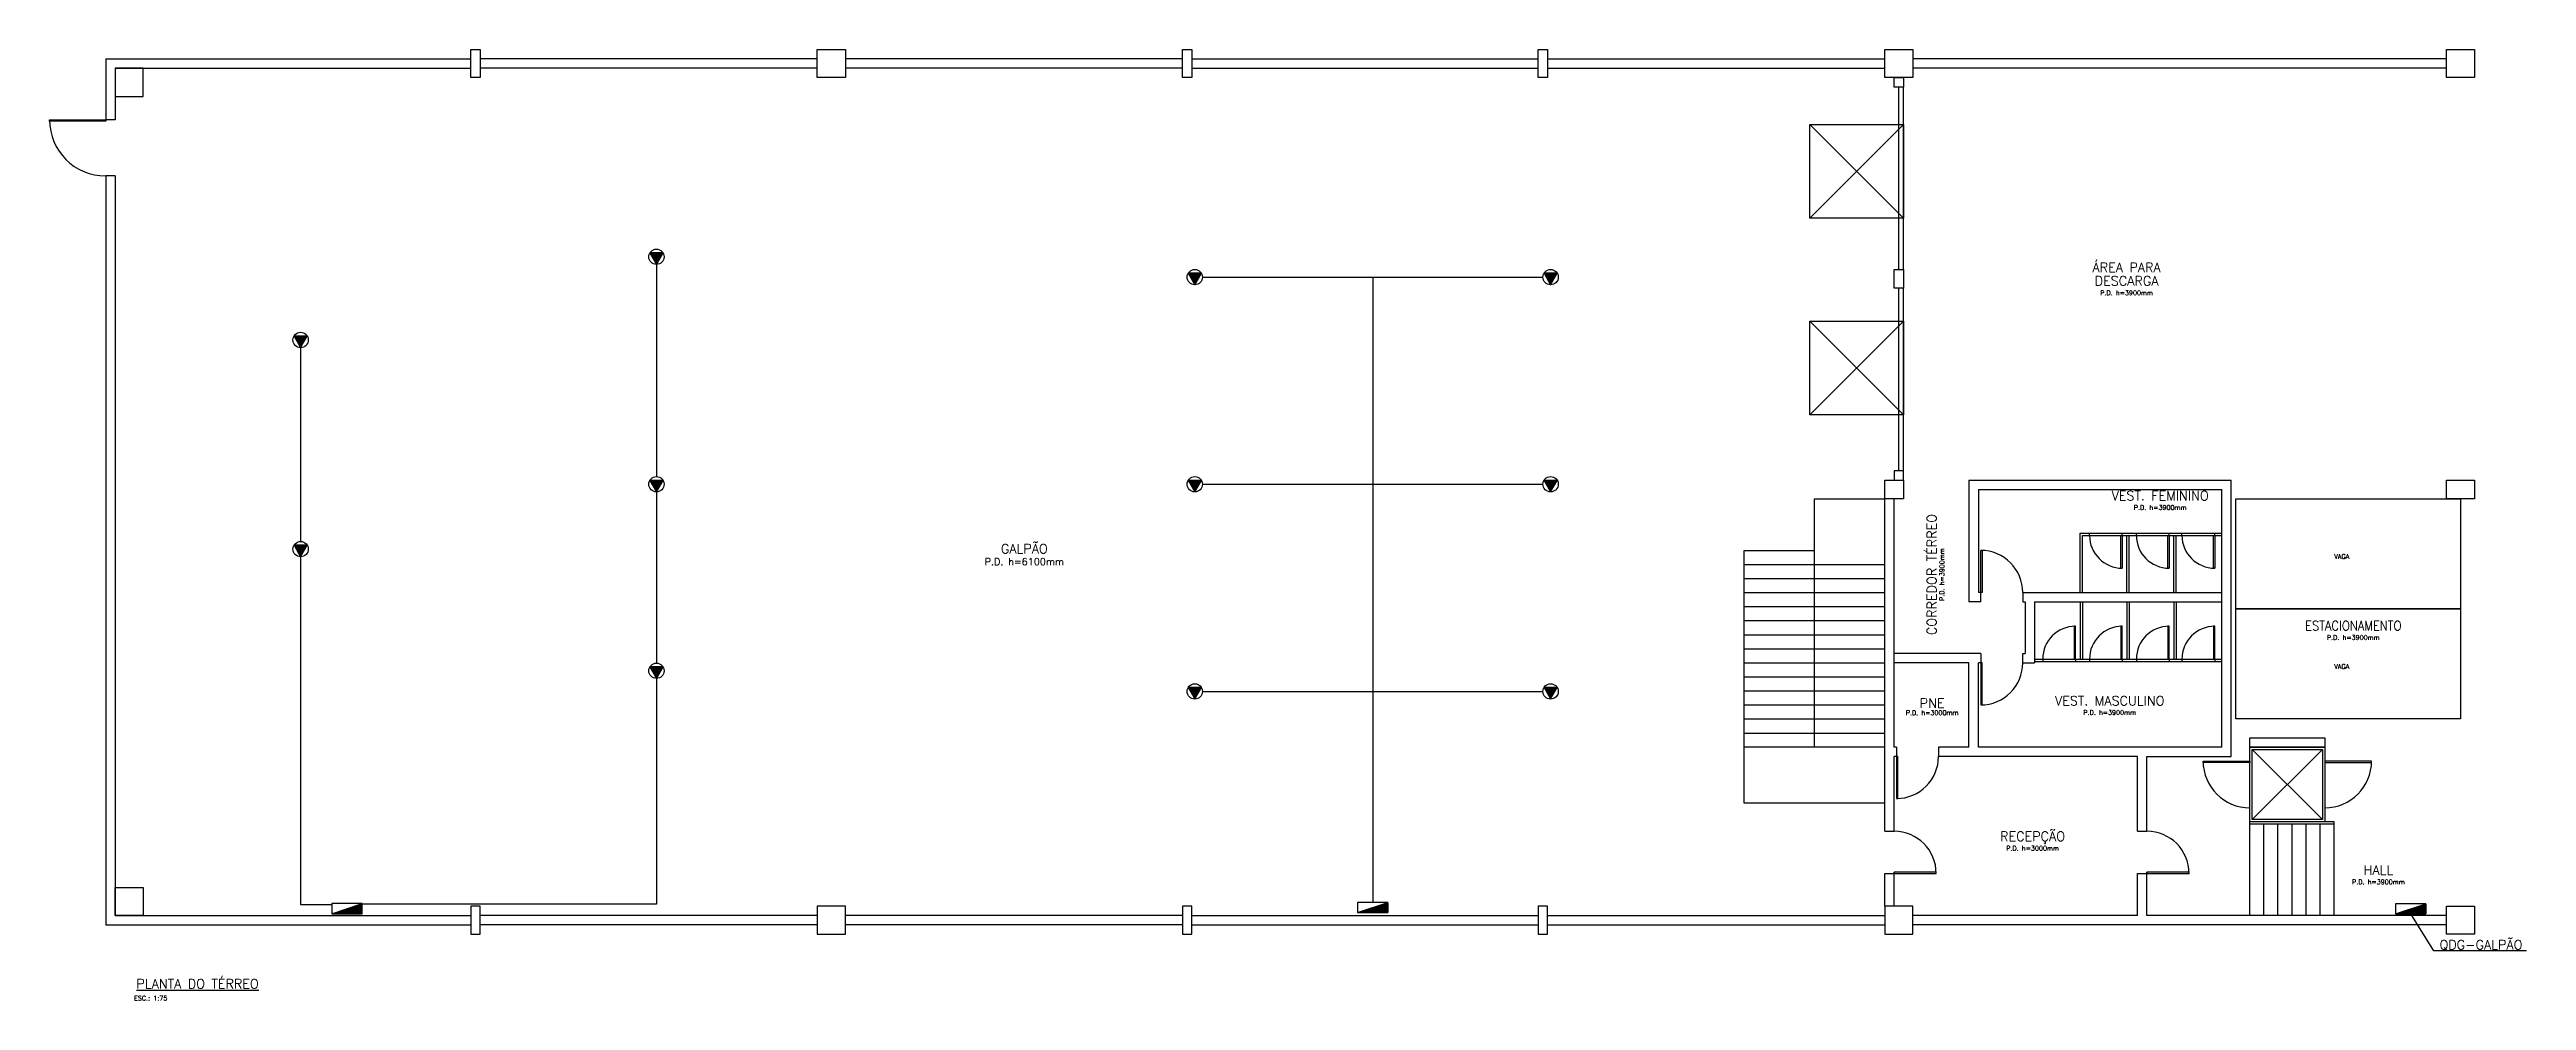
# Model space of a CAD drawing. Header units: millimetres. Extents: x 5241 to 92615, y 2757 to 23071.
# Drawn here: x 5241 to 58149, y 2757 to 23071 of the extents above; entities that cross this region are included whole.
import ezdxf
from ezdxf.enums import TextEntityAlignment as Align

# ---------------------------------------------------------------- set-up
doc = ezdxf.new("R2010")
doc.units = ezdxf.units.MM
doc.layers.add('Esquadria', color=8, linetype='Continuous')
doc.layers.add('TEXTO', color=7, linetype='Continuous')
doc.styles.add('ROMANS', font='romans')

msp = doc.modelspace()

# ---------------------------------------------------------------- texts
at = {"layer": 'TEXTO', "style": 'ROMANS'}
for s, height, p in [('ÁREA PARA', 200, (49608, 18451)), ('DESCARGA', 200, (49608, 18129)), ('P.D. h=3900mm', 100, (49608, 17875)), ('VEST. FEMININO', 200, (50325, 13541)), ('P.D. h=3900mm', 100, (50325, 13288)), ('P.D. h=6100mm', 150, (26063, 12133)), ('GALPÃO', 200, (26063, 12433)), ('VAGA', 100, (54203, 12242)), ('P.D. h=3900mm', 100, (54450, 10511)), ('VAGA', 100, (54203, 9892)), ('VEST. MASCULINO', 200, (49248, 9161)), ('P.D. h=3000mm', 100, (45454, 8903)), ('P.D. h=3900mm', 100, (49248, 8908)), ('RECEPÇÃO', 200, (47600, 6261)), ('P.D. h=3000mm', 100, (47600, 6008)), ('P.D. h=3900mm', 100, (54987, 5289)), ('HALL', 200, (54987, 5543)), ('QDG-GALPÃO', 200, (57178, 3965))]:
    msp.add_text(s, height=height, dxfattribs=at).set_placement(p, align=Align.MIDDLE)
for s, height, rotation, p in [('CORREDOR TÉRREO', 200, 90, (45411, 11855)), ('P.D. h=3900mm', 100, 90, (45664, 11855)), ('PNE', 200, 360, (45454, 9109))]:
    msp.add_text(s, height=height, rotation=rotation, dxfattribs=at).set_placement(p, align=Align.MIDDLE)
at = {"layer": 'TEXTO', "style": 'ROMANS', "width": 0.9}
msp.add_text('ESTACIONAMENTO', height=200, dxfattribs=at).set_placement((54450, 10764), align=Align.MIDDLE)
at = {"layer": 'TEXTO', "style": 'ROMANS'}
msp.add_text('%%UPLANTA DO TÉRREO', height=200, rotation=360, dxfattribs=at).set_placement((7096, 3014))
msp.add_text('ESC.: 1:75', height=100, dxfattribs=at).set_placement((7047, 2807), align=Align.MIDDLE_LEFT)

# ---------------------------------------------------------------- blocks, each defined once
blk = doc.blocks.new('A$C72994786')
for p, q in [((3.77, 3.05, 1.51), (0.29, 3.07, 1.51)), ((0.29, 3.07, 1.51), (2.02, 0.02, 1.51)), ((3.74, 3.04, 1.51), (0.32, 3.05, 1.51)), ((0.32, 3.05, 1.51), (2.02, 0.05, 1.51)), ((3.71, 3.02, 1.51), (0.35, 3.03, 1.51)), ((0.35, 3.03, 1.51), (2.02, 0.08, 1.51)), ((3.68, 3, 1.51), (0.38, 3.01, 1.51)), ((0.38, 3.01, 1.51), (2.02, 0.12, 1.51)), ((3.65, 2.99, 1.51), (0.41, 3, 1.51)), ((0.41, 3, 1.51), (2.02, 0.15, 1.51)), ((3.62, 2.97, 1.51), (0.44, 2.98, 1.51)), ((0.44, 2.98, 1.51), (2.02, 0.19, 1.51)), ((3.59, 2.95, 1.51), (0.47, 2.96, 1.51)), ((0.47, 2.96, 1.51), (2.02, 0.22, 1.51)), ((3.58, 2.95, 1.51), (0.48, 2.96, 1.51)), ((0.48, 2.96, 1.51), (2.02, 0.24, 1.51)), ((3.56, 2.93, 1.51), (0.5, 2.94, 1.51)), ((0.5, 2.94, 1.51), (2.02, 0.27, 1.51)), ((3.54, 2.92, 1.51), (0.52, 2.93, 1.51)), ((0.52, 2.93, 1.51), (2.02, 0.29, 1.51)), ((3.52, 2.91, 1.51), (0.54, 2.92, 1.51)), ((0.54, 2.92, 1.51), (2.02, 0.31, 1.51)), ((3.5, 2.9, 1.51), (0.56, 2.91, 1.51)), ((0.56, 2.91, 1.51), (2.02, 0.33, 1.51)), ((3.48, 2.89, 1.51), (0.58, 2.9, 1.51)), ((0.58, 2.9, 1.51), (2.02, 0.36, 1.51)), ((3.46, 2.88, 1.51), (0.6, 2.89, 1.51)), ((0.6, 2.89, 1.51), (2.02, 0.38, 1.51)), ((3.44, 2.87, 1.51), (0.62, 2.88, 1.51)), ((0.62, 2.88, 1.51), (2.02, 0.4, 1.51)), ((3.42, 2.86, 1.51), (0.64, 2.87, 1.51)), ((0.64, 2.87, 1.51), (2.02, 0.42, 1.51)), ((3.4, 2.84, 1.51), (0.66, 2.85, 1.51)), ((0.66, 2.85, 1.51), (2.02, 0.45, 1.51)), ((3.38, 2.83, 1.51), (0.68, 2.84, 1.51)), ((0.68, 2.84, 1.51), (2.02, 0.47, 1.51)), ((3.36, 2.82, 1.51), (0.7, 2.83, 1.51)), ((0.7, 2.83, 1.51), (2.02, 0.49, 1.51)), ((3.34, 2.81, 1.51), (0.72, 2.82, 1.51)), ((0.72, 2.82, 1.51), (2.02, 0.52, 1.51)), ((3.32, 2.8, 1.51), (0.73, 2.81, 1.51)), ((0.73, 2.81, 1.51), (2.02, 0.54, 1.51)), ((3.31, 2.79, 1.51), (0.75, 2.8, 1.51)), ((0.75, 2.8, 1.51), (2.02, 0.56, 1.51)), ((3.29, 2.78, 1.51), (0.77, 2.79, 1.51)), ((0.77, 2.79, 1.51), (2.02, 0.58, 1.51)), ((3.27, 2.77, 1.51), (0.79, 2.77, 1.51)), ((0.79, 2.77, 1.51), (2.02, 0.61, 1.51)), ((3.25, 2.76, 1.51), (0.81, 2.76, 1.51)), ((0.81, 2.76, 1.51), (2.02, 0.63, 1.51)), ((3.23, 2.74, 1.51), (0.83, 2.75, 1.51)), ((0.83, 2.75, 1.51), (2.02, 0.65, 1.51)), ((3.21, 2.73, 1.51), (0.85, 2.74, 1.51)), ((0.85, 2.74, 1.51), (2.02, 0.67, 1.51)), ((3.19, 2.72, 1.51), (0.87, 2.73, 1.51)), ((0.87, 2.73, 1.51), (2.02, 0.7, 1.51)), ((3.17, 2.71, 1.51), (0.89, 2.72, 1.51)), ((0.89, 2.72, 1.51), (2.02, 0.72, 1.51)), ((3.15, 2.7, 1.51), (0.91, 2.71, 1.51)), ((0.91, 2.71, 1.51), (2.02, 0.74, 1.51)), ((3.13, 2.69, 1.51), (0.93, 2.7, 1.51)), ((0.93, 2.7, 1.51), (2.02, 0.76, 1.51)), ((3.11, 2.68, 1.51), (0.95, 2.68, 1.51)), ((0.95, 2.68, 1.51), (2.02, 0.79, 1.51)), ((3.09, 2.67, 1.51), (0.97, 2.67, 1.51)), ((0.97, 2.67, 1.51), (2.02, 0.81, 1.51)), ((3.07, 2.65, 1.51), (0.99, 2.66, 1.51)), ((0.99, 2.66, 1.51), (2.02, 0.83, 1.51)), ((3.05, 2.64, 1.51), (1.01, 2.65, 1.51)), ((1.01, 2.65, 1.51), (2.02, 0.86, 1.51)), ((3.03, 2.63, 1.51), (1.03, 2.64, 1.51)), ((1.03, 2.64, 1.51), (2.02, 0.88, 1.51)), ((3.01, 2.62, 1.51), (1.04, 2.63, 1.51)), ((1.04, 2.63, 1.51), (2.02, 0.9, 1.51)), ((2.99, 2.61, 1.51), (1.06, 2.62, 1.51)), ((1.06, 2.62, 1.51), (2.02, 0.92, 1.51)), ((2.98, 2.6, 1.51), (1.08, 2.6, 1.51)), ((1.08, 2.6, 1.51), (2.02, 0.95, 1.51)), ((2.96, 2.59, 1.51), (1.1, 2.59, 1.51)), ((1.1, 2.59, 1.51), (2.02, 0.97, 1.51)), ((2.94, 2.58, 1.51), (1.12, 2.58, 1.51)), ((1.12, 2.58, 1.51), (2.02, 0.99, 1.51)), ((2.92, 2.57, 1.51), (1.14, 2.57, 1.51)), ((1.14, 2.57, 1.51), (2.02, 1.01, 1.51)), ((2.9, 2.55, 1.51), (1.16, 2.56, 1.51)), ((1.16, 2.56, 1.51), (2.02, 1.04, 1.51)), ((2.88, 2.54, 1.51), (1.18, 2.55, 1.51)), ((1.18, 2.55, 1.51), (2.02, 1.06, 1.51)), ((2.86, 2.53, 1.51), (1.2, 2.54, 1.51)), ((1.2, 2.54, 1.51), (2.02, 1.08, 1.51)), ((2.84, 2.52, 1.51), (1.22, 2.53, 1.51)), ((1.22, 2.53, 1.51), (2.02, 1.11, 1.51)), ((2.82, 2.51, 1.51), (1.24, 2.51, 1.51)), ((1.24, 2.51, 1.51), (2.02, 1.13, 1.51)), ((2.8, 2.5, 1.51), (1.26, 2.5, 1.51)), ((1.26, 2.5, 1.51), (2.02, 1.15, 1.51)), ((2.78, 2.49, 1.51), (1.28, 2.49, 1.51)), ((1.28, 2.49, 1.51), (2.02, 1.17, 1.51)), ((2.76, 2.48, 1.51), (1.3, 2.48, 1.51)), ((1.3, 2.48, 1.51), (2.02, 1.2, 1.51)), ((2.74, 2.46, 1.51), (1.32, 2.47, 1.51)), ((1.32, 2.47, 1.51), (2.02, 1.22, 1.51)), ((2.72, 2.45, 1.51), (1.33, 2.46, 1.51)), ((1.33, 2.46, 1.51), (2.02, 1.24, 1.51)), ((2.7, 2.44, 1.51), (1.35, 2.45, 1.51)), ((1.35, 2.45, 1.51), (2.02, 1.26, 1.51)), ((2.68, 2.43, 1.51), (1.37, 2.44, 1.51)), ((1.37, 2.44, 1.51), (2.02, 1.29, 1.51)), ((2.66, 2.42, 1.51), (1.39, 2.42, 1.51)), ((1.39, 2.42, 1.51), (2.02, 1.31, 1.51)), ((2.64, 2.41, 1.51), (1.41, 2.41, 1.51)), ((1.41, 2.41, 1.51), (2.02, 1.33, 1.51)), ((2.63, 2.4, 1.51), (1.43, 2.4, 1.51)), ((1.43, 2.4, 1.51), (2.02, 1.35, 1.51)), ((2.61, 2.39, 1.51), (1.45, 2.39, 1.51)), ((1.45, 2.39, 1.51), (2.02, 1.38, 1.51)), ((2.59, 2.37, 1.51), (1.47, 2.38, 1.51)), ((1.47, 2.38, 1.51), (2.02, 1.4, 1.51)), ((2.57, 2.36, 1.51), (1.49, 2.37, 1.51)), ((1.49, 2.37, 1.51), (2.02, 1.42, 1.51)), ((2.55, 2.35, 1.51), (1.51, 2.36, 1.51)), ((1.51, 2.36, 1.51), (2.02, 1.45, 1.51)), ((2.53, 2.34, 1.51), (1.53, 2.34, 1.51)), ((1.53, 2.34, 1.51), (2.02, 1.47, 1.51)), ((2.51, 2.33, 1.51), (1.55, 2.33, 1.51)), ((1.55, 2.33, 1.51), (2.03, 1.49, 1.51)), ((2.49, 2.32, 1.51), (1.57, 2.32, 1.51)), ((1.57, 2.32, 1.51), (2.03, 1.51, 1.51)), ((2.47, 2.31, 1.51), (1.59, 2.31, 1.51)), ((1.59, 2.31, 1.51), (2.03, 1.54, 1.51)), ((2.45, 2.3, 1.51), (1.61, 2.3, 1.51)), ((1.61, 2.3, 1.51), (2.03, 1.56, 1.51)), ((2.43, 2.29, 1.51), (1.62, 2.29, 1.51)), ((1.62, 2.29, 1.51), (2.03, 1.58, 1.51)), ((2.41, 2.27, 1.51), (1.64, 2.28, 1.51)), ((1.64, 2.28, 1.51), (2.03, 1.6, 1.51)), ((2.39, 2.26, 1.51), (1.66, 2.27, 1.51)), ((1.66, 2.27, 1.51), (2.03, 1.63, 1.51)), ((2.37, 2.25, 1.51), (1.68, 2.25, 1.51)), ((1.68, 2.25, 1.51), (2.03, 1.65, 1.51)), ((2.35, 2.24, 1.51), (1.7, 2.24, 1.51)), ((1.7, 2.24, 1.51), (2.03, 1.67, 1.51)), ((2.33, 2.23, 1.51), (1.72, 2.23, 1.51)), ((1.72, 2.23, 1.51), (2.03, 1.69, 1.51)), ((2.31, 2.22, 1.51), (1.74, 2.22, 1.51)), ((1.74, 2.22, 1.51), (2.03, 1.72, 1.51)), ((2.3, 2.21, 1.51), (1.76, 2.21, 1.51)), ((1.76, 2.21, 1.51), (2.03, 1.74, 1.51)), ((2.28, 2.2, 1.51), (1.78, 2.2, 1.51)), ((1.78, 2.2, 1.51), (2.03, 1.76, 1.51)), ((2.26, 2.18, 1.51), (1.8, 2.19, 1.51)), ((1.8, 2.19, 1.51), (2.03, 1.79, 1.51)), ((2.24, 2.17, 1.51), (1.82, 2.17, 1.51)), ((1.82, 2.17, 1.51), (2.03, 1.81, 1.51)), ((2.22, 2.16, 1.51), (1.84, 2.16, 1.51)), ((1.84, 2.16, 1.51), (2.03, 1.83, 1.51)), ((2.2, 2.15, 1.51), (1.86, 2.15, 1.51)), ((1.86, 2.15, 1.51), (2.03, 1.85, 1.51)), ((2.18, 2.14, 1.51), (1.88, 2.14, 1.51)), ((1.88, 2.14, 1.51), (2.03, 1.88, 1.51)), ((2.16, 2.13, 1.51), (1.9, 2.13, 1.51)), ((1.9, 2.13, 1.51), (2.03, 1.9, 1.51)), ((2.14, 2.12, 1.51), (1.92, 2.12, 1.51)), ((1.92, 2.12, 1.51), (2.03, 1.92, 1.51)), ((2.12, 2.11, 1.51), (1.93, 2.11, 1.51)), ((1.93, 2.11, 1.51), (2.03, 1.94, 1.51)), ((2.1, 2.1, 1.51), (1.95, 2.1, 1.51)), ((1.95, 2.1, 1.51), (2.03, 1.97, 1.51)), ((2.08, 2.08, 1.51), (1.97, 2.08, 1.51)), ((1.97, 2.08, 1.51), (2.03, 1.99, 1.51)), ((2.06, 2.07, 1.51), (1.99, 2.07, 1.51)), ((1.99, 2.07, 1.51), (2.03, 2.01, 1.51)), ((2.04, 2.06, 1.51), (2.01, 2.06, 1.51)), ((2.01, 2.06, 1.51), (2.03, 2.03, 1.51)), ((2.02, 0.02, 1.51), (3.77, 3.05, 1.51)), ((2.02, 0.05, 1.51), (3.74, 3.04, 1.51)), ((2.02, 0.08, 1.51), (3.71, 3.02, 1.51)), ((2.02, 0.12, 1.51), (3.68, 3, 1.51)), ((2.02, 0.15, 1.51), (3.65, 2.99, 1.51)), ((2.02, 0.19, 1.51), (3.62, 2.97, 1.51)), ((2.02, 0.22, 1.51), (3.59, 2.95, 1.51)), ((2.02, 0.24, 1.51), (3.58, 2.95, 1.51)), ((2.02, 0.27, 1.51), (3.56, 2.93, 1.51)), ((2.02, 0.29, 1.51), (3.54, 2.92, 1.51)), ((2.02, 0.31, 1.51), (3.52, 2.91, 1.51)), ((2.02, 0.33, 1.51), (3.5, 2.9, 1.51)), ((2.02, 0.36, 1.51), (3.48, 2.89, 1.51)), ((2.02, 0.38, 1.51), (3.46, 2.88, 1.51)), ((2.02, 0.4, 1.51), (3.44, 2.87, 1.51)), ((2.02, 0.42, 1.51), (3.42, 2.86, 1.51)), ((2.02, 0.45, 1.51), (3.4, 2.84, 1.51)), ((2.02, 0.47, 1.51), (3.38, 2.83, 1.51)), ((2.02, 0.49, 1.51), (3.36, 2.82, 1.51)), ((2.02, 0.52, 1.51), (3.34, 2.81, 1.51)), ((2.02, 0.54, 1.51), (3.32, 2.8, 1.51)), ((2.02, 0.56, 1.51), (3.31, 2.79, 1.51)), ((2.02, 0.58, 1.51), (3.29, 2.78, 1.51)), ((2.02, 0.61, 1.51), (3.27, 2.77, 1.51)), ((2.02, 0.63, 1.51), (3.25, 2.76, 1.51)), ((2.02, 0.65, 1.51), (3.23, 2.74, 1.51)), ((2.02, 0.67, 1.51), (3.21, 2.73, 1.51)), ((2.02, 0.7, 1.51), (3.19, 2.72, 1.51)), ((2.02, 0.72, 1.51), (3.17, 2.71, 1.51)), ((2.02, 0.74, 1.51), (3.15, 2.7, 1.51)), ((2.02, 0.76, 1.51), (3.13, 2.69, 1.51)), ((2.02, 0.79, 1.51), (3.11, 2.68, 1.51)), ((2.02, 0.81, 1.51), (3.09, 2.67, 1.51)), ((2.02, 0.83, 1.51), (3.07, 2.65, 1.51)), ((2.02, 0.86, 1.51), (3.05, 2.64, 1.51)), ((2.02, 0.88, 1.51), (3.03, 2.63, 1.51)), ((2.02, 0.9, 1.51), (3.01, 2.62, 1.51)), ((2.02, 0.92, 1.51), (2.99, 2.61, 1.51)), ((2.02, 0.95, 1.51), (2.98, 2.6, 1.51)), ((2.02, 0.97, 1.51), (2.96, 2.59, 1.51)), ((2.02, 0.99, 1.51), (2.94, 2.58, 1.51)), ((2.02, 1.01, 1.51), (2.92, 2.57, 1.51)), ((2.02, 1.04, 1.51), (2.9, 2.55, 1.51)), ((2.02, 1.06, 1.51), (2.88, 2.54, 1.51)), ((2.02, 1.08, 1.51), (2.86, 2.53, 1.51)), ((2.02, 1.11, 1.51), (2.84, 2.52, 1.51)), ((2.02, 1.13, 1.51), (2.82, 2.51, 1.51)), ((2.02, 1.15, 1.51), (2.8, 2.5, 1.51)), ((2.02, 1.17, 1.51), (2.78, 2.49, 1.51)), ((2.02, 1.2, 1.51), (2.76, 2.48, 1.51)), ((2.02, 1.22, 1.51), (2.74, 2.46, 1.51)), ((2.02, 1.24, 1.51), (2.72, 2.45, 1.51)), ((2.02, 1.26, 1.51), (2.7, 2.44, 1.51)), ((2.02, 1.29, 1.51), (2.68, 2.43, 1.51)), ((2.02, 1.31, 1.51), (2.66, 2.42, 1.51)), ((2.02, 1.33, 1.51), (2.64, 2.41, 1.51)), ((2.02, 1.35, 1.51), (2.63, 2.4, 1.51)), ((2.02, 1.13, 1.51), (2.02, 1.13, 1.51)), ((2.02, 1.38, 1.51), (2.61, 2.39, 1.51)), ((2.02, 1.4, 1.51), (2.59, 2.37, 1.51)), ((2.02, 1.42, 1.51), (2.57, 2.36, 1.51)), ((2.02, 1.45, 1.51), (2.55, 2.35, 1.51)), ((2.02, 1.47, 1.51), (2.53, 2.34, 1.51)), ((2.03, 1.49, 1.51), (2.51, 2.33, 1.51)), ((2.03, 1.51, 1.51), (2.49, 2.32, 1.51)), ((2.03, 1.54, 1.51), (2.47, 2.31, 1.51)), ((2.03, 1.56, 1.51), (2.45, 2.3, 1.51)), ((2.03, 1.58, 1.51), (2.43, 2.29, 1.51)), ((2.03, 1.6, 1.51), (2.41, 2.27, 1.51)), ((2.03, 1.63, 1.51), (2.39, 2.26, 1.51)), ((2.03, 1.65, 1.51), (2.37, 2.25, 1.51)), ((2.03, 1.67, 1.51), (2.35, 2.24, 1.51)), ((2.03, 1.69, 1.51), (2.33, 2.23, 1.51)), ((2.03, 1.72, 1.51), (2.31, 2.22, 1.51)), ((2.03, 1.74, 1.51), (2.3, 2.21, 1.51)), ((2.03, 1.76, 1.51), (2.28, 2.2, 1.51)), ((2.03, 1.79, 1.51), (2.26, 2.18, 1.51)), ((2.03, 1.81, 1.51), (2.24, 2.17, 1.51)), ((2.03, 1.83, 1.51), (2.22, 2.16, 1.51)), ((2.03, 1.85, 1.51), (2.2, 2.15, 1.51)), ((2.03, 1.88, 1.51), (2.18, 2.14, 1.51)), ((2.03, 1.9, 1.51), (2.16, 2.13, 1.51)), ((2.03, 1.92, 1.51), (2.14, 2.12, 1.51)), ((2.03, 1.94, 1.51), (2.12, 2.11, 1.51)), ((2.03, 1.97, 1.51), (2.1, 2.1, 1.51)), ((2.03, 1.99, 1.51), (2.08, 2.08, 1.51)), ((2.03, 2.01, 1.51), (2.06, 2.07, 1.51)), ((2.03, 2.03, 1.51), (2.04, 2.06, 1.51)), ((2.03, 2.06, 1.51), (2.03, 2.06, 1.51)), ((2.03, 2.06, 1.51), (2.03, 2.06, 1.51))]:
    blk.add_line(p, q)
blk.add_circle((2.02, 2.02, 1.51), 2.02)
at = {"style": 'ROMANS', "flags": 1}
for tag, p in [('RES', (1.86, 1.58, 1.51)), ('POT', (1.87, 2.33, 1.51)), ('FIX', (1.87, 1.96, 1.51))]:
    blk.add_attdef(tag, p, '', height=0.114, rotation=359.81014, dxfattribs=at)
blk = doc.blocks.new('A$C565832A9')
blk.add_line((0, 0, -1.83), (8, 2.67, -1.83))
at = {"elevation": -1.83}
for points in [[(0, 0), (8, 0), (8, 2.67), (0, 2.67)], [(0.25, 0.04), (7.96, 2.61), (7.96, 0.04)], [(0.49, 0.08), (7.92, 2.56), (7.92, 0.08)], [(0.74, 0.12), (7.88, 2.5), (7.88, 0.12)], [(0.99, 0.16), (7.84, 2.44), (7.84, 0.16)], [(1.23, 0.2), (7.8, 2.39), (7.8, 0.2)], [(1.48, 0.24), (7.76, 2.33), (7.76, 0.24)], [(1.73, 0.28), (7.72, 2.28), (7.72, 0.28)], [(1.97, 0.32), (7.68, 2.22), (7.68, 0.32)], [(2.22, 0.36), (7.64, 2.17), (7.64, 0.36)], [(2.46, 0.4), (7.6, 2.11), (7.6, 0.4)], [(2.71, 0.44), (7.56, 2.06), (7.56, 0.44)], [(2.96, 0.48), (7.52, 2), (7.52, 0.48)], [(3.2, 0.52), (7.48, 1.95), (7.48, 0.52)], [(3.45, 0.56), (7.44, 1.89), (7.44, 0.56)], [(3.7, 0.6), (7.4, 1.83), (7.4, 0.6)], [(3.94, 0.64), (7.36, 1.78), (7.36, 0.64)], [(4.19, 0.68), (7.32, 1.72), (7.32, 0.68)], [(4.44, 0.72), (7.28, 1.67), (7.28, 0.72)], [(4.68, 0.76), (7.24, 1.61), (7.24, 0.76)], [(4.93, 0.8), (7.2, 1.56), (7.2, 0.8)], [(5.18, 0.84), (7.16, 1.5), (7.16, 0.84)], [(5.42, 0.88), (7.12, 1.45), (7.12, 0.88)], [(5.67, 0.92), (7.08, 1.39), (7.08, 0.92)], [(5.92, 0.96), (7.04, 1.33), (7.04, 0.96)], [(6.16, 1), (7, 1.28), (7, 1)], [(6.41, 1.04), (6.96, 1.22), (6.96, 1.04)], [(6.66, 1.08), (6.92, 1.17), (6.92, 1.08)]]:
    blk.add_lwpolyline(points, close=True, dxfattribs=at)

# ---------------------------------------------------------------- linework, layer by layer
for p, q in [((6441, 22871), (14241, 22871)), ((6441, 22871), (6441, 21571)), ((21641, 22871), (14441, 22871)), ((29441, 22871), (22241, 22871)), ((29641, 22871), (37041, 22871)), ((37241, 22871), (44441, 22871)), ((56441, 22871), (45041, 22871)), ((6641, 22671), (14241, 22671)), ((6641, 22671), (6641, 21571)), ((21641, 22671), (14441, 22671)), ((29441, 22671), (22241, 22671)), ((29641, 22671), (37041, 22671)), ((37241, 22671), (44441, 22671)), ((44741, 18371), (44741, 22271)), ((44841, 18371), (44841, 22271)), ((56441, 22671), (45041, 22671)), ((6641, 21571), (6441, 21571)), ((6641, 20371), (6441, 20371)), ((6441, 20371), (6441, 4371)), ((6641, 20371), (6641, 4571)), ((18205, 18480, 270), (18205, 13949, 270)), ((29868, 18210, 270), (37141, 18210, 270)), ((33505, 18210, 270), (33505, 13785, 270)), ((44741, 14071), (44741, 17971)), ((44841, 14071), (44841, 17971)), ((10605, 16703, 270), (10605, 12563, 270)), ((29868, 13785, 270), (37141, 13785, 270)), ((33505, 13785, 270), (33505, 9360, 270)), ((46241, 13871), (51841, 13871)), ((46241, 13871), (46241, 11271)), ((51841, 7971), (51841, 13871)), ((18205, 13621, 270), (18205, 9963, 270)), ((42941, 13471), (44441, 13471)), ((42941, 8171), (42941, 13471)), ((44441, 6371), (44441, 13471)), ((44641, 8171), (44641, 13471)), ((46441, 13671), (51641, 13671)), ((46441, 13671), (46441, 11471)), ((51641, 8171), (51641, 13671)), ((48616, 11471), (48616, 12741)), ((48616, 12741), (51641, 12741)), ((48816, 12691), (48816, 12741)), ((49516, 12691), (49516, 12741)), ((49816, 12691), (49816, 12741)), ((50516, 12691), (50516, 12741)), ((50791, 12691), (50791, 12741)), ((51491, 12691), (51491, 12741)), ((10605, 12236, 270), (10605, 4808, 270)), ((41441, 6971), (41441, 12371)), ((41441, 12371), (42941, 12371)), ((48666, 11471), (48666, 12691)), ((48666, 12691), (51641, 12691)), ((48816, 12683), (48816, 12691)), ((49616, 11471), (49616, 12691)), ((49666, 11471), (49666, 12691)), ((49816, 12683), (49816, 12691)), ((50616, 11471), (50616, 12691)), ((50666, 11471), (50666, 12691)), ((50791, 12683), (50791, 12691)), ((41441, 12071), (42941, 12071)), ((41441, 11771), (42941, 11771)), ((42941, 12071), (44441, 12071)), ((42941, 11771), (44441, 11771)), ((41441, 11471), (42941, 11471)), ((41441, 11171), (42941, 11171)), ((42941, 11471), (44441, 11471)), ((42941, 11171), (44441, 11171)), ((46491, 11271), (46241, 11271)), ((46491, 11471), (46441, 11471)), ((46491, 11271), (46491, 11471)), ((47391, 11471), (51641, 11471)), ((47391, 11471), (47391, 11271)), ((47391, 11271), (47441, 11271)), ((47441, 11271), (47441, 10171)), ((47641, 11271), (47641, 9971)), ((47641, 11271), (51641, 11271)), ((48616, 11271), (48616, 10051)), ((48666, 11271), (48666, 10051)), ((49616, 11271), (49616, 10051)), ((49666, 11271), (49666, 10051)), ((50616, 11271), (50616, 10051)), ((50666, 11271), (50666, 10051)), ((41441, 10871), (42941, 10871)), ((42941, 10871), (44441, 10871)), ((41441, 10571), (42941, 10571)), ((41441, 10271), (42941, 10271)), ((42941, 10571), (44441, 10571)), ((42941, 10271), (44441, 10271)), ((46491, 10171), (44641, 10171)), ((46491, 10171), (46491, 9971)), ((47391, 9971), (47391, 10171)), ((47391, 10171), (47441, 10171)), ((47816, 10060), (47816, 10051)), ((48816, 10060), (48816, 10051)), ((49816, 10060), (49816, 10051)), ((50791, 10060), (50791, 10051)), ((18205, 9636, 270), (18205, 4815, 270)), ((41441, 9971), (42941, 9971)), ((41441, 9671), (42941, 9671)), ((42941, 9971), (44441, 9971)), ((42941, 9671), (44441, 9671)), ((46241, 9971), (44641, 9971)), ((46241, 8171), (46241, 9971)), ((46441, 8171), (46441, 9971)), ((46491, 9971), (46441, 9971)), ((47391, 9971), (47641, 9971)), ((47641, 10051), (51641, 10051)), ((47641, 10001), (51641, 10001)), ((47816, 10051), (47816, 10001)), ((48516, 10051), (48516, 10001)), ((48816, 10051), (48816, 10001)), ((49516, 10051), (49516, 10001)), ((49816, 10051), (49816, 10001)), ((50516, 10051), (50516, 10001)), ((50791, 10051), (50791, 10001)), ((51491, 10051), (51491, 10001)), ((29868, 9360, 270), (37141, 9360, 270)), ((33505, 9360, 270), (33505, 4860, 270)), ((41441, 9371), (42941, 9371)), ((41441, 9071), (42941, 9071)), ((42941, 9371), (44441, 9371)), ((42941, 9071), (44441, 9071)), ((41441, 8771), (42941, 8771)), ((41441, 8471), (42941, 8471)), ((42941, 8771), (44441, 8771)), ((42941, 8471), (44441, 8471)), ((44441, 8171), (41441, 8171)), ((44691, 8171), (44641, 8171)), ((44721, 7971), (44641, 7971)), ((44641, 6371), (44641, 7971)), ((44691, 8171), (44691, 7971)), ((46241, 8171), (45591, 8171)), ((45591, 8171), (45591, 7971)), ((49841, 7971), (45591, 7971)), ((51641, 8171), (46441, 8171)), ((49841, 6371), (49841, 7971)), ((50041, 7971), (51841, 7971)), ((50041, 6371), (50041, 7971)), ((44441, 6971), (41441, 6971)), ((44441, 6371), (44641, 6371)), ((49841, 6371), (50041, 6371)), ((52241, 4571), (52241, 6571)), ((54041, 6571), (52241, 6571)), ((54041, 6521), (52241, 6521)), ((52541, 4571), (52541, 6521)), ((52841, 4571), (52841, 6521)), ((53141, 4571), (53141, 6521)), ((53441, 4571), (53441, 6521)), ((53741, 4571), (53741, 6521)), ((54041, 4571), (54041, 6571)), ((44441, 4771), (44441, 5471)), ((44441, 5471), (44641, 5471)), ((44641, 4771), (44641, 5501)), ((49841, 4571), (49841, 5471)), ((49841, 5471), (50041, 5471)), ((50041, 4571), (50041, 5501)), ((10605, 4808, 270), (11270, 4808, 270)), ((18205, 4815, 270), (11918, 4815, -148)), ((6441, 4371), (14241, 4371)), ((6641, 4571), (14241, 4571)), ((21641, 4571), (14441, 4571)), ((21641, 4371), (14441, 4371)), ((29441, 4571), (22241, 4571)), ((29441, 4371), (22241, 4371)), ((29641, 4571), (37041, 4571)), ((29641, 4371), (37041, 4371)), ((37241, 4571), (44441, 4571)), ((37241, 4371), (44441, 4371)), ((49841, 4571), (45041, 4571)), ((56441, 4371), (45041, 4371)), ((56441, 4571), (50041, 4571)), ((56174, 3820), (55678, 4607)), ((58149, 3820), (56174, 3820))]:
    msp.add_line(p, q)
for points in [[(14241, 22471), (14241, 23071), (14441, 23071), (14441, 22471)], [(21641, 22471), (21641, 23071), (22241, 23071), (22241, 22471)], [(29441, 22471), (29441, 23071), (29641, 23071), (29641, 22471)], [(37041, 22471), (37041, 23071), (37241, 23071), (37241, 22471)], [(44441, 22471), (44441, 23071), (45041, 23071), (45041, 22471)], [(56441, 22471), (56441, 23071), (57041, 23071), (57041, 22471)], [(6641, 22671), (6641, 22071), (7241, 22071), (7241, 22671)], [(44841, 22471), (44841, 22271), (44641, 22271), (44641, 22471)], [(44841, 21471), (44841, 19471), (42841, 19471), (42841, 21471)], [(44641, 18371), (44841, 18371), (44841, 17971), (44641, 17971)], [(44841, 17271), (44841, 15271), (42841, 15271), (42841, 17271)], [(44441, 13471), (44441, 13871), (44841, 13871), (44841, 13471)], [(44841, 13871), (44841, 14071), (44641, 14071), (44641, 13871)], [(56441, 13471), (56441, 13871), (57041, 13871), (57041, 13471)], [(44691, 7971), (44691, 7071), (44721, 7071), (44721, 7971)], [(52241, 8171), (52241, 8371), (53841, 8371), (53841, 8171)], [(52241, 6571), (52241, 8171), (53841, 8171), (53841, 6571)], [(52291, 6621), (52291, 8121), (53791, 8121), (53791, 6621)], [(6641, 4571), (6641, 5171), (7241, 5171), (7241, 4571)], [(14241, 4771), (14241, 4171), (14441, 4171), (14441, 4771)], [(21641, 4771), (21641, 4171), (22241, 4171), (22241, 4771)], [(29441, 4771), (29441, 4171), (29641, 4171), (29641, 4771)], [(37041, 4771), (37041, 4171), (37241, 4171), (37241, 4771)], [(44441, 4771), (44441, 4171), (45041, 4171), (45041, 4771)], [(56441, 4171), (56441, 4771), (57041, 4771), (57041, 4171)]]:
    msp.add_lwpolyline(points, close=True)
msp.add_arc((44691, 7971), 900, 270, 0)
at = {"layer": 'Esquadria'}
for p, q in [((42841, 21471), (44841, 19471)), ((42841, 19471), (44841, 21471)), ((42841, 17271), (44841, 15271)), ((42841, 15271), (44841, 17271)), ((53791, 8121), (52291, 6621)), ((52291, 8121), (53791, 6621))]:
    msp.add_line(p, q, dxfattribs=at)
at = {"layer": 'Esquadria', "flags": 128}
for points in [[(6441, 21571), (6441, 21541), (5241, 21541), (5241, 21571)], [(46491, 11471), (46491, 12371), (46521, 12371), (46521, 11471)], [(49516, 12691), (49516, 11991), (49486, 11991), (49486, 12691)], [(50516, 12691), (50516, 11991), (50486, 11991), (50486, 12691)], [(51491, 12691), (51491, 11991), (51461, 11991), (51461, 12691)], [(48516, 10051), (48516, 10751), (48486, 10751), (48486, 10051)], [(49516, 10051), (49516, 10751), (49486, 10751), (49486, 10051)], [(50516, 10051), (50516, 10751), (50486, 10751), (50486, 10051)], [(51491, 10051), (51491, 10751), (51461, 10751), (51461, 10051)], [(46491, 9971), (46491, 9071), (46521, 9071), (46521, 9971)], [(52241, 7871), (52241, 7841), (51241, 7841), (51241, 7871)], [(53841, 7871), (53841, 7841), (54841, 7841), (54841, 7871)], [(44641, 5471), (45541, 5471), (45541, 5501), (44641, 5501)], [(50041, 5471), (50941, 5471), (50941, 5501), (50041, 5501)]]:
    msp.add_lwpolyline(points, close=True, dxfattribs=at)
at = {"layer": 'Esquadria'}
for points in [[(51941, 11121), (51941, 13471), (56741, 13471), (56741, 11121)], [(51941, 8771), (51941, 11121), (56741, 11121), (56741, 8771)]]:
    msp.add_lwpolyline(points, close=True, dxfattribs=at)
for centre, radius, start, end in [((6441, 21571), 1200, 180, 270), ((46491, 11471), 900, 0, 90), ((49516, 12691), 700, 180, 270), ((50516, 12691), 700, 180, 270), ((51491, 12691), 700, 180, 270), ((48516, 10051), 700, 90, 180), ((49516, 10051), 700, 90, 180), ((50516, 10051), 700, 90, 180), ((51491, 10051), 700, 90, 180), ((46491, 9971), 900, 270, 0), ((52241, 7871), 1000, 180, 270), ((53841, 7871), 1000, 270, 0), ((44641, 5471), 900, 0, 90), ((50041, 5471), 900, 0, 90)]:
    msp.add_arc(centre, radius, start, end, dxfattribs=at)

# ---------------------------------------------------------------- block references
at = {"xscale": 81.00000000000001, "yscale": 81.00000000000001, "zscale": 81.00000000000001}
for name, p in [('A$C72994786', (18041, 18480, 148)), ('A$C72994786', (29541, 18046, 148)), ('A$C72994786', (37141, 18046, 148)), ('A$C72994786', (10441, 16703, 148)), ('A$C72994786', (18041, 13621, 148)), ('A$C72994786', (29541, 13621, 148)), ('A$C72994786', (37141, 13621, 148)), ('A$C72994786', (10441, 12236, 148)), ('A$C72994786', (18041, 9636, 148)), ('A$C72994786', (29541, 9196, 148)), ('A$C72994786', (37141, 9196, 148)), ('A$C565832A9', (11270, 4609)), ('A$C565832A9', (33180, 4635)), ('A$C565832A9', (55355, 4608))]:
    msp.add_blockref(name, p, dxfattribs=at)

msp.set_redraw_order([(e.dxf.handle, doc.entitydb.next_handle()) for e in msp.query("TEXT MTEXT ATTDEF DIMENSION ARC_DIMENSION")])  # texts and dimensions are drawn at this point

doc.saveas('drawing.dxf')
